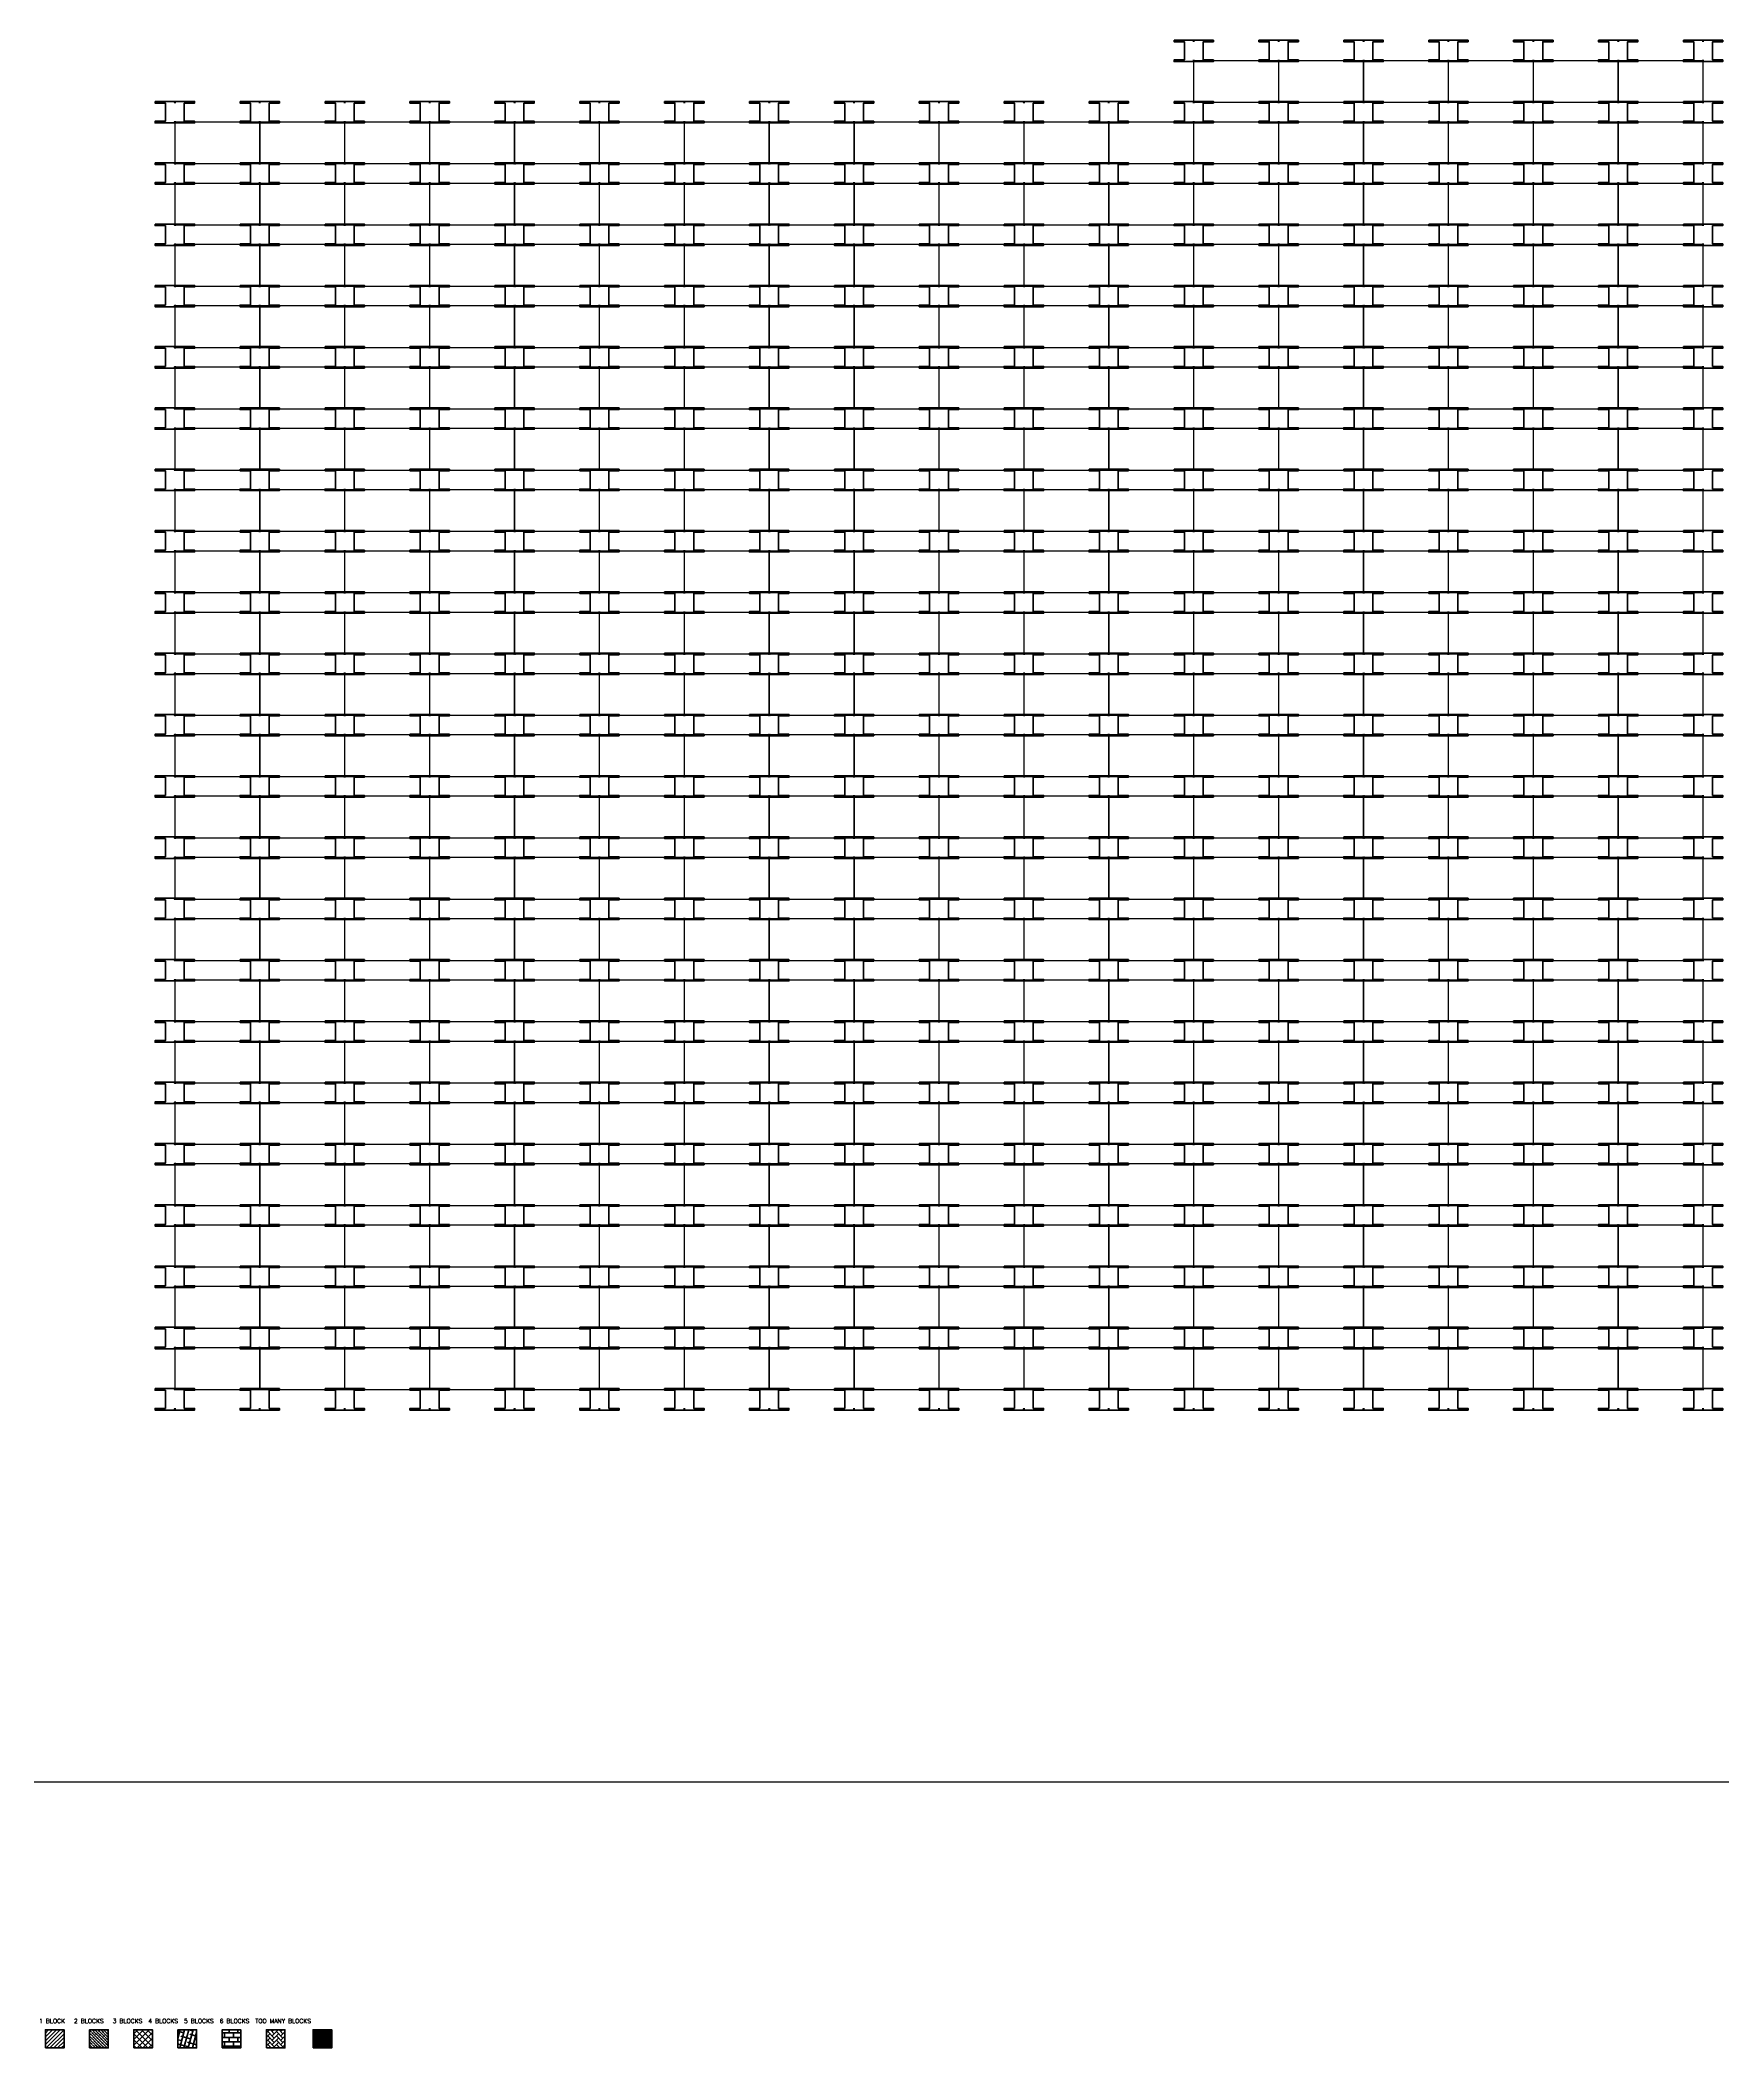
# Model space of a CAD drawing. Header units: inches. Extents: x 8143 to 14350, y 5679 to 7733.
# Drawn here: x 9980 to 11517, y 5679 to 7513 of the extents above; entities that cross this region are included whole.
import ezdxf

# ---------------------------------------------------------------- set-up
doc = ezdxf.new("R2010")
doc.units = ezdxf.units.IN
doc.header["$LTSCALE"] = 50
doc.header["$MEASUREMENT"] = 0
for name, color, linetype, lineweight in [('E-PANELS', 140, 'Continuous', 30), ('E2-ECOFEET', 254, 'Continuous', 35), ('E3-ECOFEET', 254, 'Continuous', 35), ('HATCH 1', 5, 'Continuous', 35), ('HATCH 2', 140, 'Continuous', 35), ('HATCH 3', 30, 'Continuous', 35), ('HATCH 4', 200, 'Continuous', 35), ('HATCH 5', 2, 'Continuous', 35), ('HATCH 6', 100, 'Continuous', 35), ('HATCH 7', 20, 'Continuous', 35)]:
    doc.layers.add(name, color=color, linetype=linetype, lineweight=lineweight)
doc.layers.add('EF3 TEXT', color=7, linetype='Continuous', plot=False)
doc.layers.add('IFI PERIMETER', color=231, linetype='FENCE', plot=False)
doc.layers.get('E2-ECOFEET').off()
doc.styles.add('mytext', font='romans.shx')
doc.styles.get("Standard").update_dxf_attribs({"font": 'arial.ttf'})
doc.linetypes.add('FENCE', pattern='A,0.5,-0.1,["X",Standard,S=0.1,R=0,X=-0.035,Y=-0.05],-0.1', length=0.7)

# ---------------------------------------------------------------- blocks, each defined once
blk = doc.blocks.new('*U9')
at = {"layer": 'HATCH 1'}
h = blk.add_hatch(dxfattribs=at)
h.set_pattern_fill('ANSI31', color=256, scale=20)
h.set_pattern_definition([(45, (-119.168, -90.9187), (-1.767767, 1.767767), [])])
h.paths.add_polyline_path([(-8.5, -8.25), (8.5, -8.25), (8.5, 8.25), (-8.5, 8.25)])
blk.add_lwpolyline([(-8.5, -8.25), (8.5, -8.25), (8.5, 8.25), (-8.5, 8.25)], close=True, dxfattribs=at)
blk = doc.blocks.new('*U10')
at = {"layer": 'HATCH 2'}
h = blk.add_hatch(dxfattribs=at)
h.set_pattern_fill('ANSI36', color=256, scale=15, angle=90)
h.set_pattern_definition([(135, (-119.168, -90.9187), (-3.64602, 0.994369), [4.6875, -0.9375, 0, -0.9375])])
h.paths.add_polyline_path([(-8.5, -8.25), (8.5, -8.25), (8.5, 8.25), (-8.5, 8.25)])
blk.add_lwpolyline([(-8.5, -8.25), (8.5, -8.25), (8.5, 8.25), (-8.5, 8.25)], close=True, dxfattribs=at)
blk = doc.blocks.new('EF3_HATCH_3')
at = {"layer": 'HATCH 3'}
h = blk.add_hatch(dxfattribs=at)
h.set_pattern_fill('ANSI37', color=256, scale=30)
h.set_pattern_definition([(45, (-119.168, -90.9187), (-2.65165, 2.65165), []), (135, (-119.168, -90.9187), (-2.65165, -2.65165), [])])
h.paths.add_polyline_path([(-8.5, -8.25), (8.5, -8.25), (8.5, 8.25), (-8.5, 8.25)])
blk.add_lwpolyline([(-8.5, -8.25), (8.5, -8.25), (8.5, 8.25), (-8.5, 8.25)], close=True, dxfattribs=at)
blk = doc.blocks.new('*U11')
at = {"layer": 'HATCH 4'}
h = blk.add_hatch(dxfattribs=at)
h.set_pattern_fill('ANSI38', color=256, scale=30, angle=30)
h.set_pattern_definition([(75, (-119.168, -90.9187), (-3.62222, 0.97057), []), (165, (-119.168, -90.9187), (-8.215015, -1.68108), [9.375, -5.625])])
h.paths.add_polyline_path([(-8.5, -8.25), (8.5, -8.25), (8.5, 8.25), (-8.5, 8.25)])
blk.add_lwpolyline([(-8.5, -8.25), (8.5, -8.25), (8.5, 8.25), (-8.5, 8.25)], close=True, dxfattribs=at)
blk = doc.blocks.new('EF3_HATCH_5')
at = {"layer": 'HATCH 5'}
h = blk.add_hatch(dxfattribs=at)
h.set_pattern_fill('AR-B816', color=256, scale=0.5)
h.set_pattern_definition([(0, (-119.168, -90.9187), (0, 4), []), (90, (-119.168, -90.9187), (-4, 4), [4, -4])])
h.paths.add_polyline_path([(-8.5, -8.25), (8.5, -8.25), (8.5, 8.25), (-8.5, 8.25)])
blk.add_lwpolyline([(-8.5, -8.25), (8.5, -8.25), (8.5, 8.25), (-8.5, 8.25)], close=True, dxfattribs=at)
blk = doc.blocks.new('EF3_HATCH_6')
at = {"layer": 'HATCH 6'}
h = blk.add_hatch(dxfattribs=at)
h.set_pattern_fill('AR-HBONE', color=256, scale=0.7)
h.set_pattern_definition([(45, (-119.168, -90.9187), (3e-16, 3.9598), [8.4, -2.8]), (135, (-117.188, -88.9388), (3e-16, 3.9598), [8.4, -2.8])])
h.paths.add_polyline_path([(-8.5, -8.25), (8.5, -8.25), (8.5, 8.25), (-8.5, 8.25)])
blk.add_lwpolyline([(-8.5, -8.25), (8.5, -8.25), (8.5, 8.25), (-8.5, 8.25)], close=True, dxfattribs=at)
blk = doc.blocks.new('EF3_HATCH_7')
at = {"layer": 'HATCH 7'}
h = blk.add_hatch(color=256, dxfattribs=at)
h.dxf.hatch_style = 1
h.paths.add_polyline_path([(-8.5, -8.25), (8.5, -8.25), (8.5, 8.25), (-8.5, 8.25)])
blk.add_lwpolyline([(-8.5, -8.25), (8.5, -8.25), (8.5, 8.25), (-8.5, 8.25)], close=True, dxfattribs=at)
blk = doc.blocks.new('EF3 HATCH AND TEXT')
at = {"layer": 'HATCH 1'}
blk.add_blockref('*U9', (17.3, -21.2), dxfattribs=at)
at = {"layer": 'HATCH 2'}
blk.add_blockref('*U10', (57.6, -21.2), dxfattribs=at)
at = {"layer": 'HATCH 3'}
blk.add_blockref('EF3_HATCH_3', (98, -21.2), dxfattribs=at)
at = {"layer": 'HATCH 4'}
blk.add_blockref('*U11', (138.3, -21.2), dxfattribs=at)
at = {"layer": 'HATCH 5'}
blk.add_blockref('EF3_HATCH_5', (178.7, -21.2), dxfattribs=at)
at = {"layer": 'HATCH 6'}
blk.add_blockref('EF3_HATCH_6', (219, -21.2), dxfattribs=at)
at = {"layer": 'HATCH 7'}
blk.add_blockref('EF3_HATCH_7', (261.7, -21.2), dxfattribs=at)
at = {"layer": 'EF3 TEXT', "insert": (3, -2.9), "char_height": 4, "attachment_point": 1, "style": 'mytext'}
blk.add_mtext_dynamic_manual_height_columns('1 BLOCK   2 BLOCKS   3 BLOCKS  4 BLOCKS  5 BLOCKS  6 BLOCKS  TOO MANY BLOCKS', width=339.17, gutter_width=450.2, heights=[0], dxfattribs=at)
blk = doc.blocks.new('ET 335W 10DEG')
at = {"layer": 'E-PANELS'}
blk.add_lwpolyline([(0, 0), (77.01, 0), (77.01, -38.48), (0, -38.48)], close=True, dxfattribs=at)
blk = doc.blocks.new('EF3')
at = {"layer": 'E3-ECOFEET', "color": 5}
for points in [[(0, 0), (0, -1.5), (9.4, -1.5), (9.4, -18.1), (0, -18.1), (0, -19.6), (36, -19.6), (36, -18.1), (26.6, -18.1), (26.6, -1.5), (36, -1.5), (36, 0), (0, 0)], [(8.8, -8.1), (8.9, -8.1)]]:
    blk.add_lwpolyline(points, dxfattribs=at)
at = {"layer": 'E3-ECOFEET'}
for points in [[(17.2, -1), (17.8, -1), (17.8, -0.5)], [(18.2, -0.5), (18.2, -1), (18.8, -1)], [(17.2, -18.5), (17.8, -18.5), (17.8, -19)], [(18.2, -19), (18.2, -18.5), (18.8, -18.5)]]:
    blk.add_lwpolyline(points, dxfattribs=at)

msp = doc.modelspace()

# ---------------------------------------------------------------- linework, layer by layer
at = {"layer": 'IFI PERIMETER'}
msp.add_lwpolyline([(8143.4, 7732.5), (14350, 7732.5), (14350, 5922.2), (8143.4, 5922.2)], close=True, dxfattribs=at)

# ---------------------------------------------------------------- block references
at = {"layer": 'E-PANELS'}
for p in [(11033.8, 7494.5), (11111.3, 7494.5), (11188.8, 7494.5), (11266.3, 7494.5), (11343.8, 7494.5), (11421.4, 7494.5), (10103.7, 7438.5), (10181.2, 7438.5), (10258.7, 7438.5), (10336.2, 7438.5), (10413.7, 7438.5), (10491.2, 7438.5), (10568.7, 7438.5), (10646.3, 7438.5), (10723.8, 7438.5), (10801.3, 7438.5), (10878.8, 7438.5), (10956.3, 7438.5), (11033.8, 7438.5), (11111.3, 7438.5), (11188.8, 7438.5), (11266.3, 7438.5), (11343.8, 7438.5), (11421.4, 7438.5), (10103.7, 7382.5), (10181.2, 7382.5), (10258.7, 7382.5), (10336.2, 7382.5), (10413.7, 7382.5), (10491.2, 7382.5), (10568.7, 7382.5), (10646.3, 7382.5), (10723.8, 7382.5), (10801.3, 7382.5), (10878.8, 7382.5), (10956.3, 7382.5), (11033.8, 7382.5), (11111.3, 7382.5), (11188.8, 7382.5), (11266.3, 7382.5), (11343.8, 7382.5), (11421.4, 7382.5), (10103.7, 7326.6), (10181.2, 7326.6), (10258.7, 7326.6), (10336.2, 7326.6), (10413.7, 7326.6), (10491.2, 7326.6), (10568.7, 7326.6), (10646.3, 7326.6), (10723.8, 7326.6), (10801.3, 7326.6), (10878.8, 7326.6), (10956.3, 7326.6), (11033.8, 7326.6), (11111.3, 7326.6), (11188.8, 7326.6), (11266.3, 7326.6), (11343.8, 7326.6), (11421.4, 7326.6), (10103.7, 7270.6), (10181.2, 7270.6), (10258.7, 7270.6), (10336.2, 7270.6), (10413.7, 7270.6), (10491.2, 7270.6), (10568.7, 7270.6), (10646.3, 7270.6), (10723.8, 7270.6), (10801.3, 7270.6), (10878.8, 7270.6), (10956.3, 7270.6), (11033.8, 7270.6), (11111.3, 7270.6), (11188.8, 7270.6), (11266.3, 7270.6), (11343.8, 7270.6), (11421.4, 7270.6), (10103.7, 7214.6), (10181.2, 7214.6), (10258.7, 7214.6), (10336.2, 7214.6), (10413.7, 7214.6), (10491.2, 7214.6), (10568.7, 7214.6), (10646.3, 7214.6), (10723.8, 7214.6), (10801.3, 7214.6), (10878.8, 7214.6), (10956.3, 7214.6), (11033.8, 7214.6), (11111.3, 7214.6), (11188.8, 7214.6), (11266.3, 7214.6), (11343.8, 7214.6), (11421.4, 7214.6), (10103.7, 7158.6), (10181.2, 7158.6), (10258.7, 7158.6), (10336.2, 7158.6), (10413.7, 7158.6), (10491.2, 7158.6), (10568.7, 7158.6), (10646.3, 7158.6), (10723.8, 7158.6), (10801.3, 7158.6), (10878.8, 7158.6), (10956.3, 7158.6), (11033.8, 7158.6), (11111.3, 7158.6), (11188.8, 7158.6), (11266.3, 7158.6), (11343.8, 7158.6), (11421.4, 7158.6), (10103.7, 7102.7), (10181.2, 7102.7), (10258.7, 7102.7), (10336.2, 7102.7), (10413.7, 7102.7), (10491.2, 7102.7), (10568.7, 7102.7), (10646.3, 7102.7), (10723.8, 7102.7), (10801.3, 7102.7), (10878.8, 7102.7), (10956.3, 7102.7), (11033.8, 7102.7), (11111.3, 7102.7), (11188.8, 7102.7), (11266.3, 7102.7), (11343.8, 7102.7), (11421.4, 7102.7), (10103.7, 7046.7), (10181.2, 7046.7), (10258.7, 7046.7), (10336.2, 7046.7), (10413.7, 7046.7), (10491.2, 7046.7), (10568.7, 7046.7), (10646.3, 7046.7), (10723.8, 7046.7), (10801.3, 7046.7), (10878.8, 7046.7), (10956.3, 7046.7), (11033.8, 7046.7), (11111.3, 7046.7), (11188.8, 7046.7), (11266.3, 7046.7), (11343.8, 7046.7), (11421.4, 7046.7), (10103.7, 6990.7), (10181.2, 6990.7), (10258.7, 6990.7), (10336.2, 6990.7), (10413.7, 6990.7), (10491.2, 6990.7), (10568.7, 6990.7), (10646.3, 6990.7), (10723.8, 6990.7), (10801.3, 6990.7), (10878.8, 6990.7), (10956.3, 6990.7), (11033.8, 6990.7), (11111.3, 6990.7), (11188.8, 6990.7), (11266.3, 6990.7), (11343.8, 6990.7), (11421.4, 6990.7), (10103.7, 6934.7), (10181.2, 6934.7), (10258.7, 6934.7), (10336.2, 6934.7), (10413.7, 6934.7), (10491.2, 6934.7), (10568.7, 6934.7), (10646.3, 6934.7), (10723.8, 6934.7), (10801.3, 6934.7), (10878.8, 6934.7), (10956.3, 6934.7), (11033.8, 6934.7), (11111.3, 6934.7), (11188.8, 6934.7), (11266.3, 6934.7), (11343.8, 6934.7), (11421.4, 6934.7), (10103.7, 6878.8), (10181.2, 6878.8), (10258.7, 6878.8), (10336.2, 6878.8), (10413.7, 6878.8), (10491.2, 6878.8), (10568.7, 6878.8), (10646.3, 6878.8), (10723.8, 6878.8), (10801.3, 6878.8), (10878.8, 6878.8), (10956.3, 6878.8), (11033.8, 6878.8), (11111.3, 6878.8), (11188.8, 6878.8), (11266.3, 6878.8), (11343.8, 6878.8), (11421.4, 6878.8), (10103.7, 6822.8), (10181.2, 6822.8), (10258.7, 6822.8), (10336.2, 6822.8), (10413.7, 6822.8), (10491.2, 6822.8), (10568.7, 6822.8), (10646.3, 6822.8), (10723.8, 6822.8), (10801.3, 6822.8), (10878.8, 6822.8), (10956.3, 6822.8), (11033.8, 6822.8), (11111.3, 6822.8), (11188.8, 6822.8), (11266.3, 6822.8), (11343.8, 6822.8), (11421.4, 6822.8), (10103.7, 6766.8), (10181.2, 6766.8), (10258.7, 6766.8), (10336.2, 6766.8), (10413.7, 6766.8), (10491.2, 6766.8), (10568.7, 6766.8), (10646.3, 6766.8), (10723.8, 6766.8), (10801.3, 6766.8), (10878.8, 6766.8), (10956.3, 6766.8), (11033.8, 6766.8), (11111.3, 6766.8), (11188.8, 6766.8), (11266.3, 6766.8), (11343.8, 6766.8), (11421.4, 6766.8), (10103.7, 6710.8), (10181.2, 6710.8), (10258.7, 6710.8), (10336.2, 6710.8), (10413.7, 6710.8), (10491.2, 6710.8), (10568.7, 6710.8), (10646.3, 6710.8), (10723.8, 6710.8), (10801.3, 6710.8), (10878.8, 6710.8), (10956.3, 6710.8), (11033.8, 6710.8), (11111.3, 6710.8), (11188.8, 6710.8), (11266.3, 6710.8), (11343.8, 6710.8), (11421.4, 6710.8), (10103.7, 6654.9), (10181.2, 6654.9), (10258.7, 6654.9), (10336.2, 6654.9), (10413.7, 6654.9), (10491.2, 6654.9), (10568.7, 6654.9), (10646.3, 6654.9), (10723.8, 6654.9), (10801.3, 6654.9), (10878.8, 6654.9), (10956.3, 6654.9), (11033.8, 6654.9), (11111.3, 6654.9), (11188.8, 6654.9), (11266.3, 6654.9), (11343.8, 6654.9), (11421.4, 6654.9), (10103.7, 6598.9), (10181.2, 6598.9), (10258.7, 6598.9), (10336.2, 6598.9), (10413.7, 6598.9), (10491.2, 6598.9), (10568.7, 6598.9), (10646.3, 6598.9), (10723.8, 6598.9), (10801.3, 6598.9), (10878.8, 6598.9), (10956.3, 6598.9), (11033.8, 6598.9), (11111.3, 6598.9), (11188.8, 6598.9), (11266.3, 6598.9), (11343.8, 6598.9), (11421.4, 6598.9), (10103.7, 6542.9), (10181.2, 6542.9), (10258.7, 6542.9), (10336.2, 6542.9), (10413.7, 6542.9), (10491.2, 6542.9), (10568.7, 6542.9), (10646.3, 6542.9), (10723.8, 6542.9), (10801.3, 6542.9), (10878.8, 6542.9), (10956.3, 6542.9), (11033.8, 6542.9), (11111.3, 6542.9), (11188.8, 6542.9), (11266.3, 6542.9), (11343.8, 6542.9), (11421.4, 6542.9), (10103.7, 6487), (10181.2, 6487), (10258.7, 6487), (10336.2, 6487), (10413.7, 6487), (10491.2, 6487), (10568.7, 6487), (10646.3, 6487), (10723.8, 6487), (10801.3, 6487), (10878.8, 6487), (10956.3, 6487), (11033.8, 6487), (11111.3, 6487), (11188.8, 6487), (11266.3, 6487), (11343.8, 6487), (11421.4, 6487), (10103.7, 6431), (10181.2, 6431), (10258.7, 6431), (10336.2, 6431), (10413.7, 6431), (10491.2, 6431), (10568.7, 6431), (10646.3, 6431), (10723.8, 6431), (10801.3, 6431), (10878.8, 6431), (10956.3, 6431), (11033.8, 6431), (11111.3, 6431), (11188.8, 6431), (11266.3, 6431), (11343.8, 6431), (11421.4, 6431), (10103.7, 6375), (10181.2, 6375), (10258.7, 6375), (10336.2, 6375), (10413.7, 6375), (10491.2, 6375), (10568.7, 6375), (10646.3, 6375), (10723.8, 6375), (10801.3, 6375), (10878.8, 6375), (10956.3, 6375), (11033.8, 6375), (11111.3, 6375), (11188.8, 6375), (11266.3, 6375), (11343.8, 6375), (11421.4, 6375), (10103.7, 6319), (10181.2, 6319), (10258.7, 6319), (10336.2, 6319), (10413.7, 6319), (10491.2, 6319), (10568.7, 6319), (10646.3, 6319), (10723.8, 6319), (10801.3, 6319), (10878.8, 6319), (10956.3, 6319), (11033.8, 6319), (11111.3, 6319), (11188.8, 6319), (11266.3, 6319), (11343.8, 6319), (11421.4, 6319)]:
    msp.add_blockref('ET 335W 10DEG', p, dxfattribs=at)
at = {"layer": 'E2-ECOFEET'}
for p in [(11015.6, 7513), (11093.1, 7513), (11170.6, 7513), (11248.1, 7513), (11325.6, 7513), (11403.1, 7513), (11480.6, 7513), (10085.4, 7457), (10162.9, 7457), (10240.5, 7457), (10318, 7457), (10395.5, 7457), (10473, 7457), (10550.5, 7457), (10628, 7457), (10705.5, 7457), (10783, 7457), (10860.5, 7457), (10938, 7457), (11015.6, 7457), (11093.1, 7457), (11170.6, 7457), (11248.1, 7457), (11325.6, 7457), (11403.1, 7457), (11480.6, 7457), (10085.4, 7401.1), (10162.9, 7401.1), (10240.5, 7401.1), (10318, 7401.1), (10395.5, 7401.1), (10473, 7401.1), (10550.5, 7401.1), (10628, 7401.1), (10705.5, 7401.1), (10783, 7401.1), (10860.5, 7401.1), (10938, 7401.1), (11015.6, 7401.1), (11093.1, 7401.1), (11170.6, 7401.1), (11248.1, 7401.1), (11325.6, 7401.1), (11403.1, 7401.1), (11480.6, 7401.1), (10085.4, 7345.1), (10162.9, 7345.1), (10240.5, 7345.1), (10318, 7345.1), (10395.5, 7345.1), (10473, 7345.1), (10550.5, 7345.1), (10628, 7345.1), (10705.5, 7345.1), (10783, 7345.1), (10860.5, 7345.1), (10938, 7345.1), (11015.6, 7345.1), (11093.1, 7345.1), (11170.6, 7345.1), (11248.1, 7345.1), (11325.6, 7345.1), (11403.1, 7345.1), (11480.6, 7345.1), (10085.4, 7289.1), (10162.9, 7289.1), (10240.5, 7289.1), (10318, 7289.1), (10395.5, 7289.1), (10473, 7289.1), (10550.5, 7289.1), (10628, 7289.1), (10705.5, 7289.1), (10783, 7289.1), (10860.5, 7289.1), (10938, 7289.1), (11015.6, 7289.1), (11093.1, 7289.1), (11170.6, 7289.1), (11248.1, 7289.1), (11325.6, 7289.1), (11403.1, 7289.1), (11480.6, 7289.1), (10085.4, 7233.1), (10162.9, 7233.1), (10240.5, 7233.1), (10318, 7233.1), (10395.5, 7233.1), (10473, 7233.1), (10550.5, 7233.1), (10628, 7233.1), (10705.5, 7233.1), (10783, 7233.1), (10860.5, 7233.1), (10938, 7233.1), (11015.6, 7233.1), (11093.1, 7233.1), (11170.6, 7233.1), (11248.1, 7233.1), (11325.6, 7233.1), (11403.1, 7233.1), (11480.6, 7233.1), (10085.4, 7177.2), (10162.9, 7177.2), (10240.5, 7177.2), (10318, 7177.2), (10395.5, 7177.2), (10473, 7177.2), (10550.5, 7177.2), (10628, 7177.2), (10705.5, 7177.2), (10783, 7177.2), (10860.5, 7177.2), (10938, 7177.2), (11015.6, 7177.2), (11093.1, 7177.2), (11170.6, 7177.2), (11248.1, 7177.2), (11325.6, 7177.2), (11403.1, 7177.2), (11480.6, 7177.2), (10085.4, 7121.2), (10162.9, 7121.2), (10240.5, 7121.2), (10318, 7121.2), (10395.5, 7121.2), (10473, 7121.2), (10550.5, 7121.2), (10628, 7121.2), (10705.5, 7121.2), (10783, 7121.2), (10860.5, 7121.2), (10938, 7121.2), (11015.6, 7121.2), (11093.1, 7121.2), (11170.6, 7121.2), (11248.1, 7121.2), (11325.6, 7121.2), (11403.1, 7121.2), (11480.6, 7121.2), (10085.4, 7065.2), (10162.9, 7065.2), (10240.5, 7065.2), (10318, 7065.2), (10395.5, 7065.2), (10473, 7065.2), (10550.5, 7065.2), (10628, 7065.2), (10705.5, 7065.2), (10783, 7065.2), (10860.5, 7065.2), (10938, 7065.2), (11015.6, 7065.2), (11093.1, 7065.2), (11170.6, 7065.2), (11248.1, 7065.2), (11325.6, 7065.2), (11403.1, 7065.2), (11480.6, 7065.2), (10085.4, 7009.2), (10162.9, 7009.2), (10240.5, 7009.2), (10318, 7009.2), (10395.5, 7009.2), (10473, 7009.2), (10550.5, 7009.2), (10628, 7009.2), (10705.5, 7009.2), (10783, 7009.2), (10860.5, 7009.2), (10938, 7009.2), (11015.6, 7009.2), (11093.1, 7009.2), (11170.6, 7009.2), (11248.1, 7009.2), (11325.6, 7009.2), (11403.1, 7009.2), (11480.6, 7009.2), (10085.4, 6953.3), (10162.9, 6953.3), (10240.5, 6953.3), (10318, 6953.3), (10395.5, 6953.3), (10473, 6953.3), (10550.5, 6953.3), (10628, 6953.3), (10705.5, 6953.3), (10783, 6953.3), (10860.5, 6953.3), (10938, 6953.3), (11015.6, 6953.3), (11093.1, 6953.3), (11170.6, 6953.3), (11248.1, 6953.3), (11325.6, 6953.3), (11403.1, 6953.3), (11480.6, 6953.3), (10085.4, 6897.3), (10162.9, 6897.3), (10240.5, 6897.3), (10318, 6897.3), (10395.5, 6897.3), (10473, 6897.3), (10550.5, 6897.3), (10628, 6897.3), (10705.5, 6897.3), (10783, 6897.3), (10860.5, 6897.3), (10938, 6897.3), (11015.6, 6897.3), (11093.1, 6897.3), (11170.6, 6897.3), (11248.1, 6897.3), (11325.6, 6897.3), (11403.1, 6897.3), (11480.6, 6897.3), (10085.4, 6841.3), (10162.9, 6841.3), (10240.5, 6841.3), (10318, 6841.3), (10395.5, 6841.3), (10473, 6841.3), (10550.5, 6841.3), (10628, 6841.3), (10705.5, 6841.3), (10783, 6841.3), (10860.5, 6841.3), (10938, 6841.3), (11015.6, 6841.3), (11093.1, 6841.3), (11170.6, 6841.3), (11248.1, 6841.3), (11325.6, 6841.3), (11403.1, 6841.3), (11480.6, 6841.3), (10085.4, 6785.3), (10162.9, 6785.3), (10240.5, 6785.3), (10318, 6785.3), (10395.5, 6785.3), (10473, 6785.3), (10550.5, 6785.3), (10628, 6785.3), (10705.5, 6785.3), (10783, 6785.3), (10860.5, 6785.3), (10938, 6785.3), (11015.6, 6785.3), (11093.1, 6785.3), (11170.6, 6785.3), (11248.1, 6785.3), (11325.6, 6785.3), (11403.1, 6785.3), (11480.6, 6785.3), (10085.4, 6729.4), (10162.9, 6729.4), (10240.5, 6729.4), (10318, 6729.4), (10395.5, 6729.4), (10473, 6729.4), (10550.5, 6729.4), (10628, 6729.4), (10705.5, 6729.4), (10783, 6729.4), (10860.5, 6729.4), (10938, 6729.4), (11015.6, 6729.4), (11093.1, 6729.4), (11170.6, 6729.4), (11248.1, 6729.4), (11325.6, 6729.4), (11403.1, 6729.4), (11480.6, 6729.4), (10085.4, 6673.4), (10162.9, 6673.4), (10240.5, 6673.4), (10318, 6673.4), (10395.5, 6673.4), (10473, 6673.4), (10550.5, 6673.4), (10628, 6673.4), (10705.5, 6673.4), (10783, 6673.4), (10860.5, 6673.4), (10938, 6673.4), (11015.6, 6673.4), (11093.1, 6673.4), (11170.6, 6673.4), (11248.1, 6673.4), (11325.6, 6673.4), (11403.1, 6673.4), (11480.6, 6673.4), (10085.4, 6617.4), (10162.9, 6617.4), (10240.5, 6617.4), (10318, 6617.4), (10395.5, 6617.4), (10473, 6617.4), (10550.5, 6617.4), (10628, 6617.4), (10705.5, 6617.4), (10783, 6617.4), (10860.5, 6617.4), (10938, 6617.4), (11015.6, 6617.4), (11093.1, 6617.4), (11170.6, 6617.4), (11248.1, 6617.4), (11325.6, 6617.4), (11403.1, 6617.4), (11480.6, 6617.4), (10085.4, 6561.5), (10162.9, 6561.5), (10240.5, 6561.5), (10318, 6561.5), (10395.5, 6561.5), (10473, 6561.5), (10550.5, 6561.5), (10628, 6561.5), (10705.5, 6561.5), (10783, 6561.5), (10860.5, 6561.5), (10938, 6561.5), (11015.6, 6561.5), (11093.1, 6561.5), (11170.6, 6561.5), (11248.1, 6561.5), (11325.6, 6561.5), (11403.1, 6561.5), (11480.6, 6561.5), (10085.4, 6505.5), (10162.9, 6505.5), (10240.5, 6505.5), (10318, 6505.5), (10395.5, 6505.5), (10473, 6505.5), (10550.5, 6505.5), (10628, 6505.5), (10705.5, 6505.5), (10783, 6505.5), (10860.5, 6505.5), (10938, 6505.5), (11015.6, 6505.5), (11093.1, 6505.5), (11170.6, 6505.5), (11248.1, 6505.5), (11325.6, 6505.5), (11403.1, 6505.5), (11480.6, 6505.5), (10085.4, 6449.5), (10162.9, 6449.5), (10240.5, 6449.5), (10318, 6449.5), (10395.5, 6449.5), (10473, 6449.5), (10550.5, 6449.5), (10628, 6449.5), (10705.5, 6449.5), (10783, 6449.5), (10860.5, 6449.5), (10938, 6449.5), (11015.6, 6449.5), (11093.1, 6449.5), (11170.6, 6449.5), (11248.1, 6449.5), (11325.6, 6449.5), (11403.1, 6449.5), (11480.6, 6449.5), (10085.4, 6393.5), (10162.9, 6393.5), (10240.5, 6393.5), (10318, 6393.5), (10395.5, 6393.5), (10473, 6393.5), (10550.5, 6393.5), (10628, 6393.5), (10705.5, 6393.5), (10783, 6393.5), (10860.5, 6393.5), (10938, 6393.5), (11015.6, 6393.5), (11093.1, 6393.5), (11170.6, 6393.5), (11248.1, 6393.5), (11325.6, 6393.5), (11403.1, 6393.5), (11480.6, 6393.5), (10085.4, 6337.6), (10162.9, 6337.6), (10240.5, 6337.6), (10318, 6337.6), (10395.5, 6337.6), (10473, 6337.6), (10550.5, 6337.6), (10628, 6337.6), (10705.5, 6337.6), (10783, 6337.6), (10860.5, 6337.6), (10938, 6337.6), (11015.6, 6337.6), (11093.1, 6337.6), (11170.6, 6337.6), (11248.1, 6337.6), (11325.6, 6337.6), (11403.1, 6337.6), (11480.6, 6337.6), (10085.4, 6281.6), (10162.9, 6281.6), (10240.5, 6281.6), (10318, 6281.6), (10395.5, 6281.6), (10473, 6281.6), (10550.5, 6281.6), (10628, 6281.6), (10705.5, 6281.6), (10783, 6281.6), (10860.5, 6281.6), (10938, 6281.6), (11015.6, 6281.6), (11093.1, 6281.6), (11170.6, 6281.6), (11248.1, 6281.6), (11325.6, 6281.6), (11403.1, 6281.6), (11480.6, 6281.6)]:
    msp.add_blockref('EF3', p, dxfattribs=at)
at = {"layer": 'EF3 TEXT'}
msp.add_blockref('EF3 HATCH AND TEXT', (9976.4, 5708.9), dxfattribs=at)

doc.saveas('drawing.dxf')
